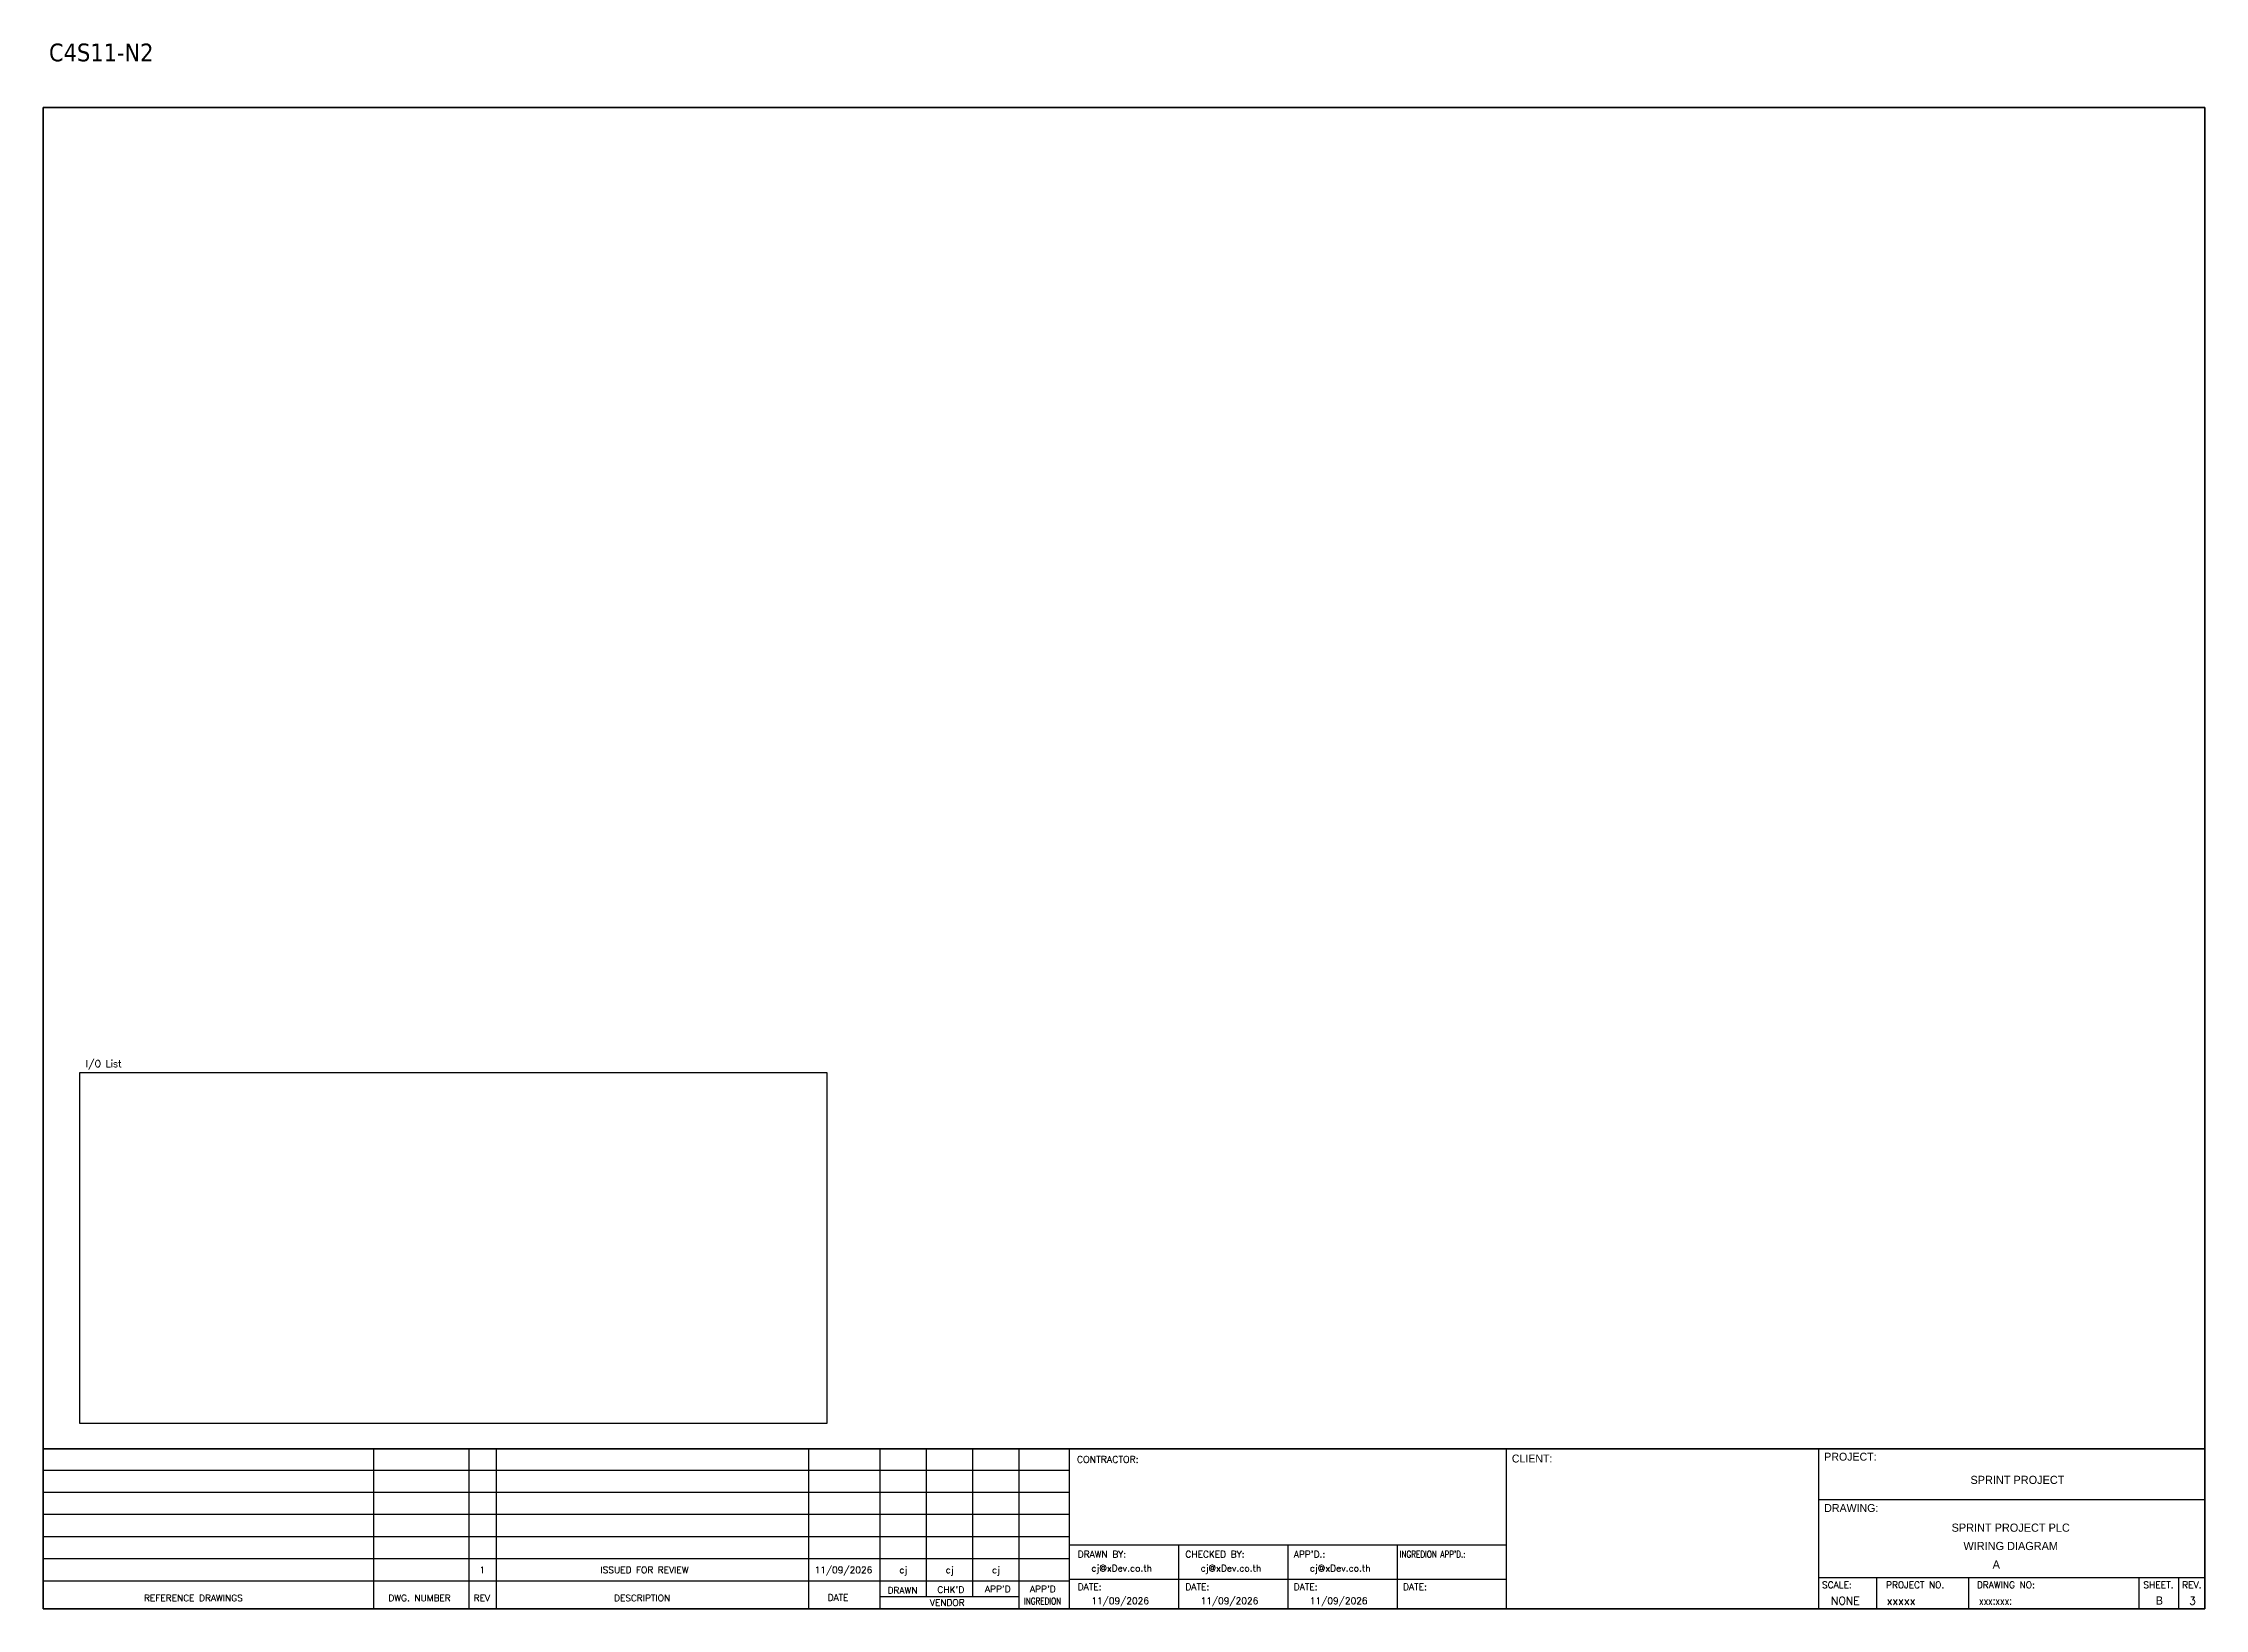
# Model space of a CAD drawing. Header units: millimetres. Extents: x 0 to 62600, y 0 to 14837.
# Drawn here: x 54513 to 58406, y 3004 to 5824 of the extents above; entities that cross this region are included whole.
import ezdxf
from ezdxf.enums import TextEntityAlignment as Align

# ---------------------------------------------------------------- set-up
doc = ezdxf.new("R2010")
doc.units = ezdxf.units.MM
for name, color, linetype in [('GT_1', 9, 'Continuous'), ('HELPPOINT', 7, 'Continuous'), ('MEMBER', 7, 'Continuous')]:
    doc.layers.add(name, color=color, linetype=linetype)
doc.styles.add('HTX11', font='O8111901')
doc.styles.add('ROMANS', font='romans.shx', dxfattribs={"width": 0.85, "height": 25})
doc.styles.add('Tahoma', font='')
doc.styles.get('Tahoma').set_extended_font_data('Tahoma')

msp = doc.modelspace()

# ---------------------------------------------------------------- texts
at = {"color": 2, "style": 'Tahoma'}
msp.add_text('C4S11-N2', height=32, dxfattribs=at).set_placement((54523.3, 5791.5))
at = {"color": 4, "ltscale": 100, "style": 'HTX11'}
for s, p in [('SPRINT PROJECT', (58068.8, 3236.4)), ('SPRINT PROJECT PLC', (58056.7, 3150.3)), ('WIRING DIAGRAM', (58056.7, 3117.3))]:
    msp.add_text(s, height=14.693, dxfattribs=at).set_placement(p, align=Align.MIDDLE_CENTER)
at = {"style": 'HTX11'}
for tag, text, height, p in [('A', 'A', 14.8, (58030.7, 3084)), ('B', 'CHASSIS C4 SLOT 11', 14.821, (58324.5, 3019.1))]:
    msp.add_attdef(tag, text=text, height=height, dxfattribs=at).set_placement(p, align=Align.MIDDLE_CENTER)
at = {"layer": 'GT_1', "color": 4, "style": 'HTX11'}
for s, p in [('CLIENT:', (57158.2, 3267.7)), ('PROJECT:', (57720.9, 3271)), ('DRAWING:', (57720.9, 3178.6))]:
    msp.add_text(s, height=14.25, dxfattribs=at).set_placement(p)
at = {"layer": 'MEMBER', "color": 4, "ltscale": 0.8, "style": 'ROMANS'}
for s, height, p in [('I/O List', 12.35, (54589.5, 3979.8)), ('CONTRACTOR:', 12.35, (56374.8, 3267)), ('DRAWN BY:', 11.88, (56376.3, 3096.4)), ('cj@xDev.co.th', 11.875, (56400.7, 3071.4)), ('CHECKED BY:', 11.875, (56570.2, 3096.4)), ('cj@xDev.co.th', 11.875, (56597.5, 3071.4)), ("APP'D.:", 11.88, (56765.4, 3096.4)), ('cj@xDev.co.th', 11.875, (56794.3, 3071.4)), ('DRAWN', 11.88, (56033.7, 3031.5)), ("CHK'D", 11.88, (56123.5, 3032.7)), ("APP'D", 11.88, (56209.1, 3033.9)), ("APP'D", 11.88, (56290.3, 3033.9)), ('DATE:', 11.88, (56376.3, 3037.8)), ('DATE:', 11.88, (56570.2, 3037.8)), ('DATE:', 11.88, (56765.4, 3037.8)), ('DATE:', 11.88, (56962.2, 3037.8)), ('SCALE:', 11.88, (57716.9, 3041.3)), ('PROJECT NO.', 11.875, (57832.1, 3041.3)), ('DRAWING NO:', 11.875, (57995.8, 3041.3)), ('SHEET.', 12, (58295.6, 3041.3)), ('REV.', 12, (58365.5, 3041.3)), ('REFERENCE DRAWINGS', 11.875, (54694.3, 3017.7)), ('DWG. NUMBER', 11.875, (55134.5, 3017.7)), ('REV', 11.88, (55288.1, 3017.7)), ('DESCRIPTION', 11.875, (55540.9, 3017.7)), ('DATE', 11.88, (55925.7, 3018.4)), ('VENDOR', 11.88, (56109.8, 3009.3)), ('11/09/2026', 11.88, (56400.7, 3012.7)), ('11/09/2026', 11.88, (56597.5, 3012.7)), ('11/09/2026', 11.88, (56794.3, 3012.7)), ('NONE', 14.23, (57732.9, 3011.6)), ('xxxxx', 14.23, (57833.3, 3011.6))]:
    msp.add_text(s, height=height, dxfattribs=at).set_placement(p)
for s, height, p in [('1', 11.9, (55303.9, 3074.1)), ('ISSUED FOR REVIEW', 11.875, (55595.9, 3074.1)), ('11/09/2026', 11.88, (55954.2, 3074.1)), ('cj', 11.88, (56062, 3074.1)), ('cj', 11.88, (56145.6, 3074.1)), ('cj', 11.88, (56229.1, 3074.1))]:
    msp.add_text(s, height=height, dxfattribs=at).set_placement(p, align=Align.MIDDLE_CENTER)
at = {"layer": 'MEMBER', "color": 4, "ltscale": 0.8, "style": 'ROMANS', "width": 0.8}
for s, height, p in [("INGREDION APP'D.:", 11.875, (56956.2, 3096.4)), ('INGREDION', 11.88, (56279.5, 3012.2)), ('xxx:xxx:', 14.23, (57999.5, 3011.6))]:
    msp.add_text(s, height=height, dxfattribs=at).set_placement(p)
at = {"layer": 'MEMBER', "color": 4, "ltscale": 0.8, "style": 'ROMANS'}
msp.add_text('3', height=14.2, dxfattribs=at).set_placement((58384.1, 3011.6), align=Align.CENTER)

# ---------------------------------------------------------------- linework, layer by layer
at = {"color": 4}
for p, q in [((57815.2, 3060.3), (57815.2, 3004.2)), ((57980.5, 3060.3), (57980.5, 3004.2))]:
    msp.add_line(p, q, dxfattribs=at)
at = {"color": 4, "ltscale": 0.5}
for p, q in [((58287.6, 3060.3), (58287.6, 3004.2)), ((58287.6, 3060.3), (58287.6, 3004.2)), ((58358.8, 3060.3), (58358.8, 3004.2)), ((58358.8, 3060.3), (58358.8, 3004.2))]:
    msp.add_line(p, q, dxfattribs=at)
msp.add_lwpolyline([(54578.6, 3970.1), (55924.4, 3970.1), (55924.4, 3338), (54578.6, 3338)], close=True)
at = {"layer": 'GT_1', "color": 4}
for p, q in [((55108.3, 3004.2), (55108.3, 3292.4)), ((55280.2, 3004.2), (55280.2, 3292.4)), ((55329.4, 3004.2), (55329.4, 3292.4)), ((55892, 3004.2), (55892, 3292.4)), ((56020.3, 3004.2), (56020.3, 3292.4)), ((56103.9, 3026), (56103.9, 3292.4)), ((56187.4, 3026), (56187.4, 3292.4)), ((56270.7, 3004.2), (56270.7, 3292.4)), ((56361.7, 3004.2), (56361.7, 3292.4)), ((57148.7, 3004.2), (57148.7, 3292.4)), ((57711, 3004.2), (57711, 3292.4)), ((57711, 3004.2), (57711, 3292.4)), ((57711, 3004.2), (57711, 3292.4)), ((56361.7, 3253.5), (54512.9, 3253.5)), ((56361.7, 3213.7), (54512.9, 3213.7)), ((56361.7, 3173.8), (54512.9, 3173.8)), ((56361.7, 3133.9), (54512.9, 3133.9)), ((57148.7, 3118.5), (56361.7, 3118.5)), ((56558.5, 3004.2), (56558.5, 3118.5)), ((56755.2, 3004.2), (56755.2, 3118.5)), ((56952, 3004.2), (56952, 3118.5)), ((56361.7, 3094), (54512.9, 3094)), ((56361.6, 3054), (54512.9, 3054)), ((57148.7, 3057.1), (56361.7, 3057.1)), ((57711, 3060.3), (58406.2, 3060.3)), ((56270.7, 3026), (56020.3, 3026))]:
    msp.add_line(p, q, dxfattribs=at)
at = {"layer": 'HELPPOINT', "color": 4, "lineweight": 35}
for p, q in [((54512.9, 3004.2), (54512.9, 5708.4)), ((54512.9, 5708.4), (58406.2, 5708.4)), ((54512.9, 3004.2), (54512.9, 5708.4)), ((54512.9, 5708.4), (58406.2, 5708.4)), ((58406.2, 5708.4), (58406.2, 3004.2)), ((58406.2, 5708.4), (58406.2, 3004.2)), ((58406.2, 3004.2), (54512.9, 3004.2)), ((58406.2, 3004.2), (54512.9, 3004.2))]:
    msp.add_line(p, q, dxfattribs=at)
at = {"layer": 'HELPPOINT', "color": 4}
for p, q in [((57711, 3200.8), (58406.2, 3200.8)), ((57711, 3200.8), (58406.2, 3200.8)), ((57711, 3060.3), (58406.2, 3060.3))]:
    msp.add_line(p, q, dxfattribs=at)
at = {"layer": 'MEMBER', "color": 4, "lineweight": 35}
msp.add_line((54512.9, 3292.4), (58406.2, 3292.4), dxfattribs=at)
msp.add_line((54512.9, 3292.4), (58406.2, 3292.4), dxfattribs=at)
at = {"layer": 'MEMBER', "color": 4}
for p, q in [((57711, 3200.8), (58406.2, 3200.8)), ((57711, 3200.8), (58406.2, 3200.8)), ((57711, 3060.3), (58406.2, 3060.3)), ((57711, 3060.3), (58406.2, 3060.3))]:
    msp.add_line(p, q, dxfattribs=at)

msp.set_redraw_order([(e.dxf.handle, doc.entitydb.next_handle()) for e in msp.query("TEXT MTEXT ATTDEF DIMENSION ARC_DIMENSION")])  # texts and dimensions are drawn at this point

doc.saveas('drawing.dxf')
